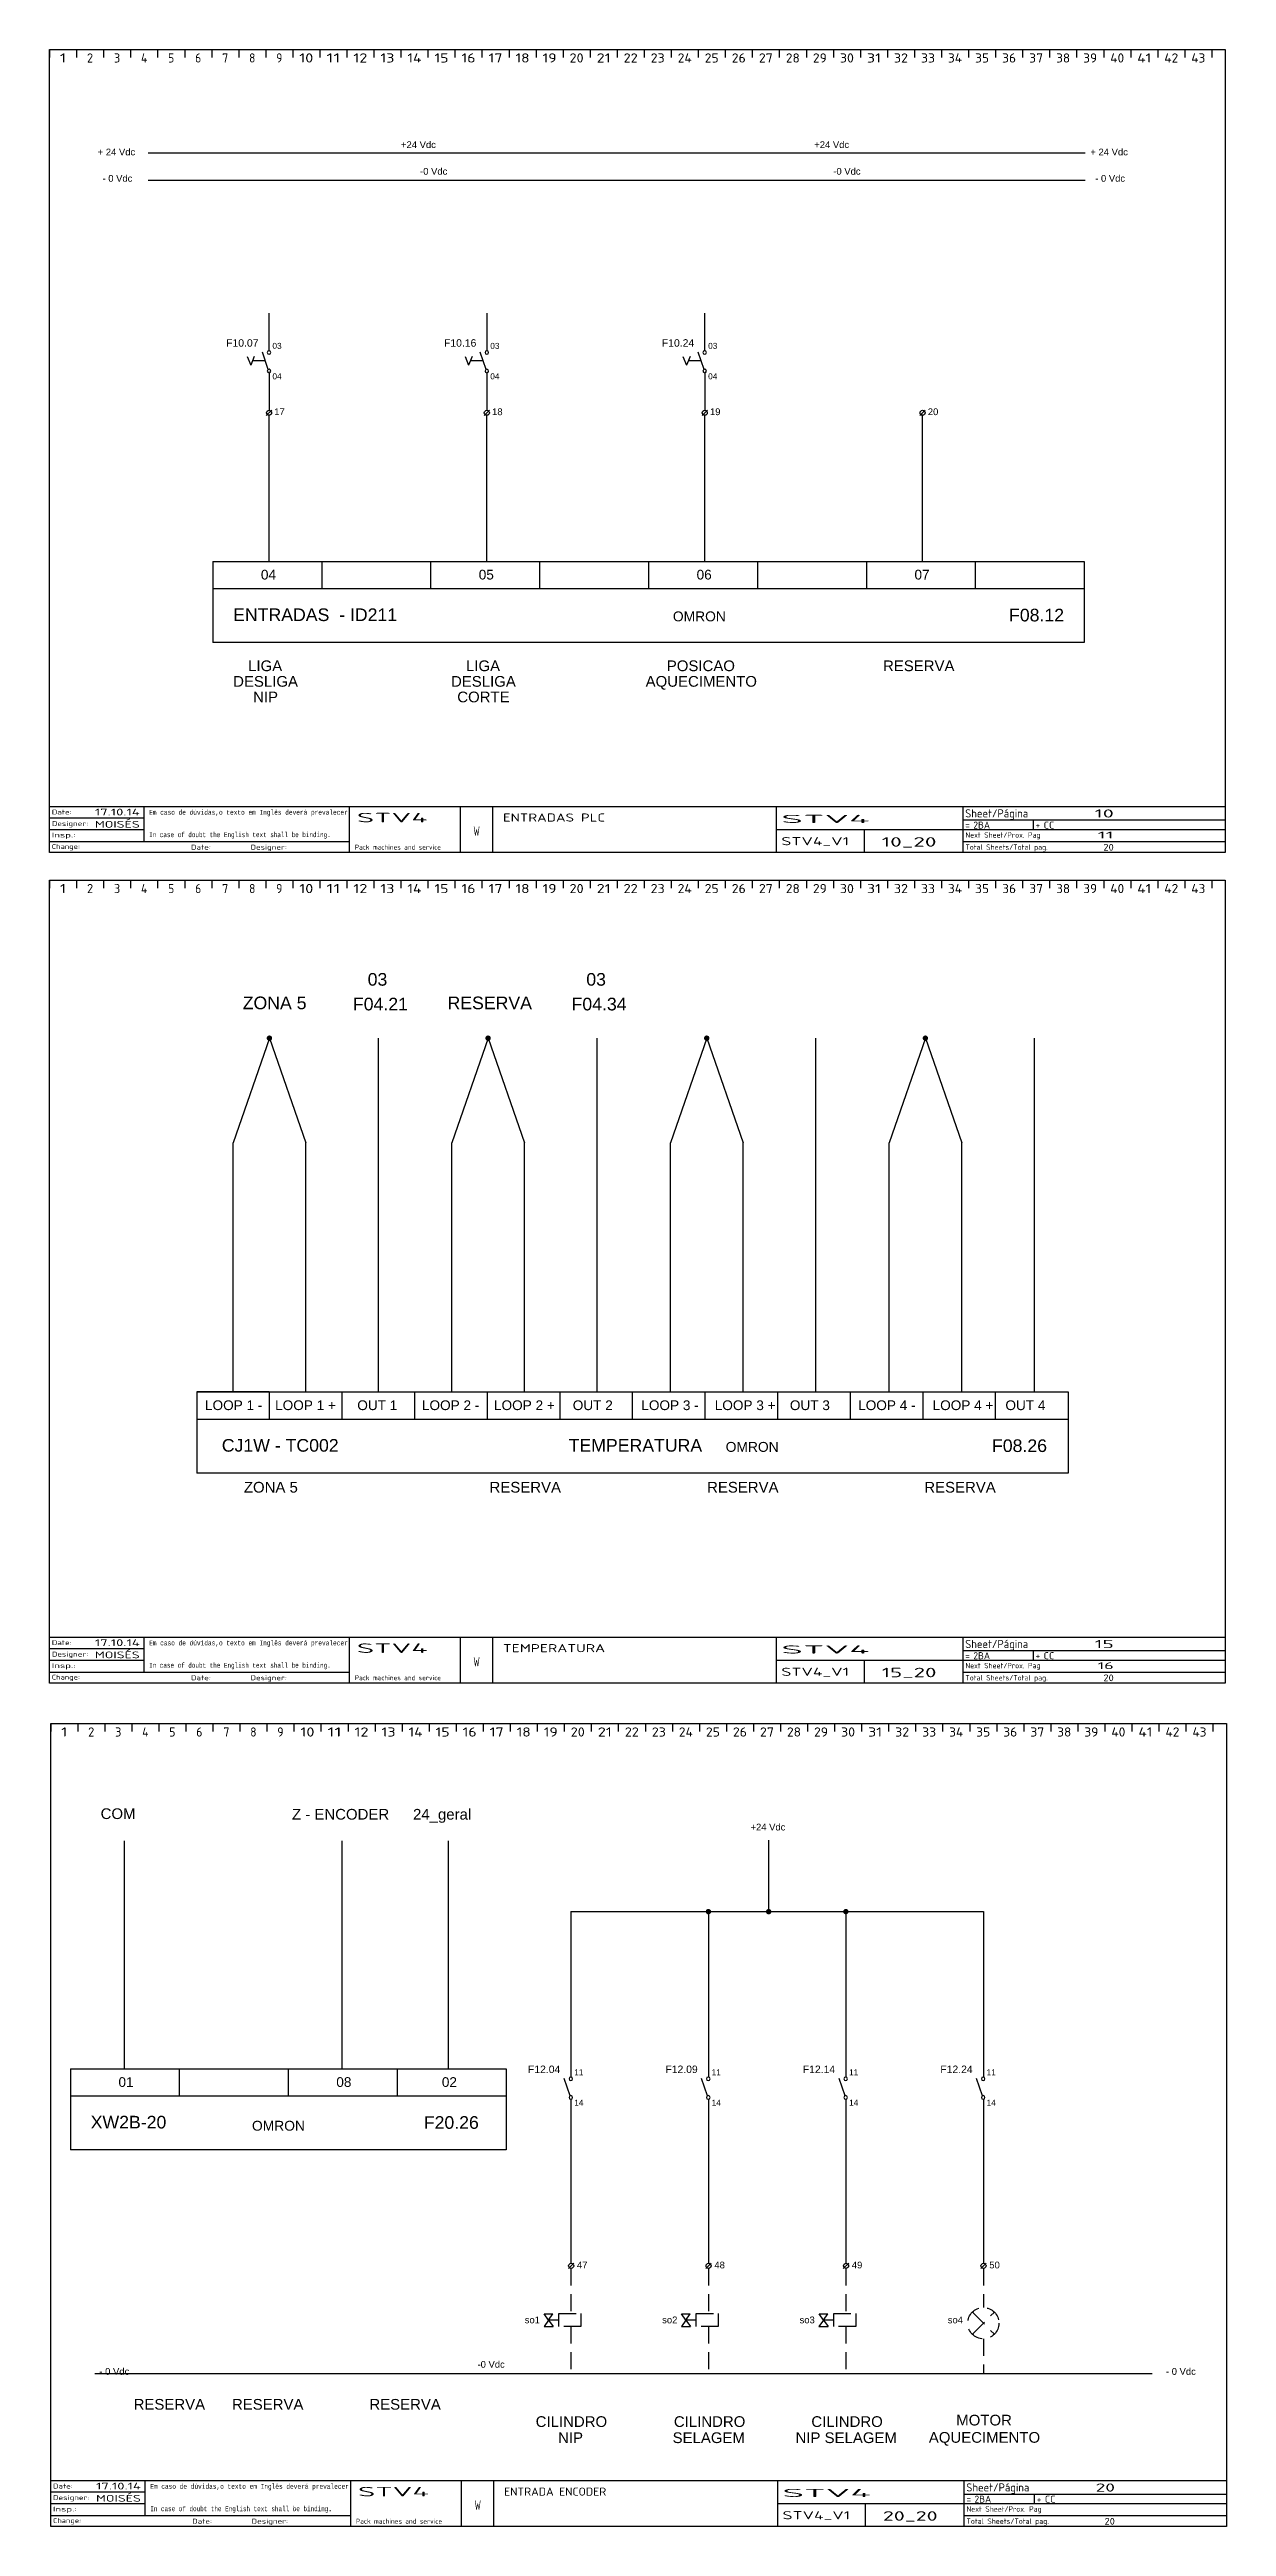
# Model space of a CAD drawing. Header units: millimetres. Extents: x 750 to 2990, y -243 to 998.
# Drawn here: x 2544 to 2979, y -242 to 674 of the extents above; entities that cross this region are included whole.
import ezdxf
from ezdxf.enums import TextEntityAlignment as Align

# ---------------------------------------------------------------- set-up
doc = ezdxf.new("R2010")
doc.units = ezdxf.units.MM
doc.linetypes.add('DASHED2', pattern=[9.525, 6.35, -3.175])
doc.linetypes.add('SOLID', pattern=[0])
for name, color, linetype in [('1', 3, 'Continuous'), ('3', 1, 'Continuous'), ('4', 6, 'DASHED2'), ('5', 5, 'Continuous'), ('6', 7, 'Continuous')]:
    doc.layers.add(name, color=color, linetype=linetype)
doc.styles.add('MOJÚLU', font='arial.ttf')
doc.styles.add('MONOTXT', font='monotxt')
doc.styles.get("Standard").update_dxf_attribs({"font": 'ISOCP.SHX'})

msp = doc.modelspace()

# ---------------------------------------------------------------- texts
at = {"layer": '1', "color": 0, "char_height": 2.5, "attachment_point": 1, "style": 'MOJÚLU'}
for s, insert, width in [('+24 Vdc', (2673.85, 640.32), 33.8847), ('+24 Vdc', (2826.73, 640.32), 33.8847), ('- 0 Vdc ', (2563.41, 627.86), 11.1415), ('-0 Vdc', (2680.9, 630.47), 33.8847), ('-0 Vdc', (2833.78, 630.47), 33.8847), ('- 0 Vdc ', (2930.68, 627.86), 11.1415), ('17', (2626.95, 541.52), 10.3826), ('18', (2707.55, 541.52), 10.3826), ('19', (2788.15, 541.52), 10.3826), ('20', (2868.75, 541.52), 10.3826), ('+24 Vdc', (2803.15, 17.97), 33.8847), ('47', (2738.94, -144.03), 6.8105), ('48', (2789.79, -144.03), 6.8105), ('49', (2840.63, -144.03), 6.8105), ('50', (2891.5, -144.03), 6.8105), ('-0 Vdc', (2702.15, -180.78), 33.8847), ('- 0 Vdc ', (2562.25, -183.39), 11.1415), ('- 0 Vdc ', (2956.85, -183.39), 11.1415)]:
    msp.add_mtext(s, dxfattribs=dict(at, insert=insert, width=width))
at = {"layer": '6', "style": 'MOJÚLU'}
for p in [(2568.57, 636.41), (2935.83, 636.41)]:
    msp.add_text('+ 24 Vdc', height=2.5, dxfattribs=at).set_placement(p, align=Align.MIDDLE)
for s, height, p in [('F10.07', 2.75, (2609.16, 564.36)), ('03', 2.2, (2626.27, 563.55)), ('F10.16', 2.75, (2689.76, 564.36)), ('03', 2.2, (2706.87, 563.55)), ('F10.24', 2.75, (2770.36, 564.36)), ('03', 2.2, (2787.47, 563.55)), ('04', 2.2, (2626.27, 552.28)), ('04', 2.2, (2706.87, 552.28)), ('04', 2.2, (2787.47, 552.28)), ('OMRON', 3.658, (2774.44, 462.75)), ('OMRON', 3.658, (2793.97, 155.53)), ('F12.04', 2.75, (2720.82, -74.25)), ('11', 2.2, (2737.93, -75.06)), ('F12.09', 2.75, (2771.66, -74.25)), ('11', 2.2, (2788.77, -75.06)), ('F12.14', 2.75, (2822.5, -74.25)), ('11', 2.2, (2839.61, -75.06)), ('F12.24', 2.75, (2873.38, -74.25)), ('11', 2.2, (2890.49, -75.06)), ('14', 2.2, (2737.93, -86.33)), ('14', 2.2, (2788.77, -86.33)), ('14', 2.2, (2839.61, -86.33)), ('14', 2.2, (2890.49, -86.33)), ('OMRON', 3.658, (2618.72, -95.59))]:
    msp.add_text(s, height=height, dxfattribs=at).set_placement(p)
for s, height, p in [('04', 3.6, (2622.01, 481.82)), ('05', 3.6, (2702.61, 481.82)), ('06', 3.6, (2783.21, 481.82)), ('07', 3.6, (2863.81, 481.82)), ('ENTRADAS  - ID211', 4.68, (2611.74, 467.53)), ('F08.12', 4.68, (2898.8, 467.4)), ('   03', 4.68, (2656.06, 332.65)), ('   03', 4.68, (2736.95, 332.65)), ('ZONA 5', 4.68, (2615.28, 323.94)), ('F04.21', 4.68, (2656.06, 323.51)), ('RESERVA', 4.68, (2691.05, 323.94)), ('F04.34', 4.68, (2736.95, 323.51)), ('LOOP 1 - ', 3.6, (2601.33, 174.57)), ('LOOP 1 - ', 3.6, (2601.33, 174.57)), ('LOOP 1 + ', 3.6, (2627.27, 174.57)), ('LOOP 1 + ', 3.6, (2627.27, 174.57)), ('OUT 1', 3.6, (2657.67, 174.57)), ('OUT 1', 3.6, (2657.67, 174.57)), ('LOOP 2 - ', 3.6, (2681.59, 174.57)), ('LOOP 2 + ', 3.6, (2708.25, 174.57)), ('OUT 2 ', 3.6, (2737.39, 174.57)), ('OUT 2 ', 3.6, (2737.39, 174.57)), ('LOOP 3 - ', 3.6, (2762.76, 174.57)), ('LOOP 3 + ', 3.6, (2789.92, 174.57)), ('OUT 3 ', 3.6, (2817.71, 174.57)), ('OUT 3 ', 3.6, (2817.71, 174.57)), ('LOOP 4 - ', 3.6, (2842.98, 174.57)), ('LOOP 4 + ', 3.6, (2870.52, 174.57)), ('OUT 4 ', 3.6, (2897.46, 174.57)), ('OUT 4 ', 3.6, (2897.46, 174.57)), ('CJ1W - TC002', 4.68, (2607.55, 160.27)), ('CJ1W - TC002', 4.68, (2607.55, 160.27)), ('TEMPERATURA', 4.68, (2735.87, 160.27)), ('TEMPERATURA', 4.68, (2735.87, 160.27)), ('F08.26', 4.68, (2892.49, 160.15)), ('F08.2', 4.68, (2892.49, 160.15)), ('01', 3.6, (2569.31, -75.8)), ('08', 3.6, (2649.91, -75.8)), ('02', 3.6, (2688.95, -75.8)), ('XW2B-20', 4.68, (2559.05, -90.09)), ('F20.26', 4.68, (2682.28, -90.22)), ('so1', 2.5, (2719.62, -164.33)), ('so2', 2.5, (2770.47, -164.33)), ('so3', 2.5, (2821.31, -164.33)), ('so4', 2.5, (2876.13, -164.33))]:
    msp.add_text(s, height=height, dxfattribs=at).set_placement(p, align=Align.TOP_LEFT)
for s, p in [('DESLIGA', (2623.74, 438.56)), ('LIGA', (2623.59, 444.32)), ('DESLIGA', (2704.34, 438.56)), ('LIGA', (2704.19, 444.32)), ('AQUECIMENTO', (2784.94, 438.56)), ('POSICAO', (2784.79, 444.32)), ('RESERVA', (2865.39, 444.32)), ('NIP', (2623.74, 432.79)), ('CORTE', (2704.34, 432.79)), ('ZONA 5', (2625.7, 140.46)), ('RESERVA', (2719.82, 140.46)), ('RESERVA', (2800.31, 140.46)), ('RESERVA', (2880.66, 140.46)), ('COM', (2569.17, 19.7)), ('Z - ENCODER', (2651.49, 19.48)), ('24_geral', (2689.06, 19.48)), ('RESERVA', (2588.15, -198.79)), ('RESERVA', (2624.53, -198.79)), ('RESERVA', (2675.37, -198.79)), ('CILINDRO', (2736.89, -205.18)), ('CILINDRO', (2788.02, -205.18)), ('CILINDRO', (2838.87, -205.18)), ('MOTOR', (2889.56, -204.64)), ('NIP', (2736.58, -211.14)), ('SELAGEM', (2787.71, -211.14)), ('NIP SELAGEM', (2838.56, -211.14)), ('AQUECIMENTO', (2889.71, -211.03))]:
    msp.add_text(s, height=3.96, dxfattribs=at).set_placement(p, align=Align.CENTER)

# ---------------------------------------------------------------- blocks, each defined once
blk = doc.blocks.new('a4 legenda')
at = {"color": 1, "linetype": 'SOLID'}
for p, q in [((-435, 0), (-435, 297)), ((-435, 297), (-435, 294.03)), ((-435, 297), (0, 297)), ((-425, 297), (-425, 294.03)), ((-415, 297), (-415, 294.03)), ((-405, 297), (-405, 294.03)), ((-395, 297), (-395, 294.03)), ((-385, 297), (-385, 294.03)), ((-375, 297), (-375, 294.03)), ((-365, 297), (-365, 294.03)), ((-355, 297), (-355, 294.03)), ((-345, 297), (-345, 294.03)), ((-335, 297), (-335, 294.03)), ((-325, 297), (-325, 294.03)), ((-315, 297), (-315, 294.03)), ((-305, 297), (-305, 294.03)), ((-295, 297), (-295, 294.03)), ((-285, 297), (-285, 294.03)), ((-275, 297), (-275, 294.03)), ((-265, 297), (-265, 294.03)), ((-255, 297), (-255, 294.03)), ((-245, 297), (-245, 294.03)), ((-235, 297), (-235, 294.03)), ((-225, 297), (-225, 294.03)), ((-215, 297), (-215, 294.03)), ((-205, 297), (-205, 294.03)), ((-195, 297), (-195, 294.03)), ((-185, 297), (-185, 294.03)), ((-175, 297), (-175, 294.03)), ((-165, 297), (-165, 294.03)), ((-155, 297), (-155, 294.03)), ((-145, 297), (-145, 294.03)), ((-135, 297), (-135, 294.03)), ((-125, 297), (-125, 294.03)), ((-115, 297), (-115, 294.03)), ((-105, 297), (-105, 294.03)), ((-95, 297), (-95, 294.03)), ((-85, 297), (-85, 294.03)), ((-75, 297), (-75, 294.03)), ((-65, 297), (-65, 294.03)), ((-55, 297), (-55, 294.03)), ((-45, 297), (-45, 294.03)), ((-35, 297), (-35, 294.03)), ((-25, 297), (-25, 294.03)), ((-15, 297), (-15, 294.03)), ((-5, 297), (-5, 294.03)), ((0, 297), (0, 0)), ((-435, 17), (0, 17)), ((-435, 12.75), (-400, 12.75)), ((-400, 4), (-400, 17)), ((-324, 0), (-324, 17)), ((-283, 0), (-283, 17)), ((-271, 0), (-271, 17)), ((-166, 0), (-166, 17)), ((-97, 0), (-97, 17)), ((-97, 12), (0, 12)), ((-71, 8.5), (-71, 12)), ((-435, 8.5), (-400, 8.5)), ((-435, 4), (-324, 4)), ((0, 0), (-435, 0)), ((-165.8, 8.5), (0, 8.5)), ((-133.5, 0), (-133.5, 8.5)), ((-97, 4), (0, 4))]:
    blk.add_line(p, q, dxfattribs=at)
for s, width, p, p2 in [('1', 1.933331, (-431.1484, 292.19), (-428.8516, 292.19)), ('2', 1.109181, (-421.1484, 292.19), (-418.8516, 292.19)), ('3', 1.144135, (-411.1484, 292.19), (-408.8516, 292.19)), ('4', 1.041024, (-401.1484, 292.19), (-398.8516, 292.19)), ('5', 1.144135, (-391.1484, 292.19), (-388.8516, 292.19)), ('6', 1.128517, (-381.1484, 292.19), (-378.8516, 292.19)), ('7', 1.230301, (-371.1484, 292.19), (-368.8516, 292.19)), ('8', 1.230301, (-361.1484, 292.19), (-358.8516, 292.19)), ('9', 1.088599, (-351.1484, 292.19), (-348.8516, 292.19)), ('10', 1.454463, (-342.5938, 292.19), (-337.4062, 292.19)), ('11', 1.798176, (-332.594, 292.19), (-327.406, 292.19)), ('12', 1.376908, (-322.594, 292.19), (-317.406, 292.19)), ('13', 1.400421, (-312.594, 292.19), (-307.406, 292.19)), ('14', 1.329086, (-302.594, 292.19), (-297.406, 292.19)), ('15', 1.400421, (-292.594, 292.19), (-287.406, 292.19)), ('16', 1.389997, (-282.594, 292.19), (-277.406, 292.19)), ('17', 1.455666, (-272.594, 292.19), (-267.406, 292.19)), ('18', 1.455666, (-262.594, 292.19), (-257.406, 292.19)), ('19', 1.362748, (-252.594, 292.19), (-247.406, 292.19)), ('20', 1.22199, (-242.594, 292.19), (-237.406, 292.19)), ('21', 1.455666, (-232.594, 292.19), (-227.406, 292.19)), ('22', 1.166703, (-222.594, 292.19), (-217.406, 292.19)), ('23', 1.18354, (-212.594, 292.19), (-207.406, 292.19)), ('24', 1.132185, (-202.594, 292.19), (-197.406, 292.19)), ('25', 1.18354, (-192.594, 292.19), (-187.406, 292.19)), ('26', 1.176086, (-182.594, 292.19), (-177.406, 292.19)), ('27', 1.222759, (-172.594, 292.19), (-167.406, 292.19)), ('28', 1.222759, (-162.594, 292.19), (-157.406, 292.19)), ('29', 1.15652, (-152.594, 292.19), (-147.406, 292.19)), ('30', 1.22199, (-142.594, 292.19), (-137.406, 292.19)), ('31', 1.455666, (-132.594, 292.19), (-127.406, 292.19)), ('32', 1.166703, (-122.594, 292.19), (-117.406, 292.19)), ('33', 1.18354, (-112.594, 292.19), (-107.406, 292.19)), ('34', 1.132185, (-102.594, 292.19), (-97.406, 292.19)), ('35', 1.18354, (-92.594, 292.19), (-87.406, 292.19)), ('36', 1.176086, (-82.594, 292.19), (-77.406, 292.19)), ('37', 1.222759, (-72.594, 292.19), (-67.406, 292.19)), ('38', 1.222759, (-62.594, 292.19), (-57.406, 292.19)), ('39', 1.15652, (-52.594, 292.19), (-47.406, 292.19)), ('40', 1.131525, (-42.594, 292.19), (-37.406, 292.19)), ('41', 1.329086, (-32.594, 292.19), (-27.406, 292.19)), ('42', 1.083961, (-22.594, 292.19), (-17.406, 292.19)), ('43', 1.098481, (-12.594, 292.19), (-7.406, 292.19))]:
    blk.add_text(s, height=3.39429, dxfattribs=dict(at, width=width)).set_placement(p, p2, align=Align.FIT)
for tag, height, width, p, p2 in [('(142) ', 1.8, 1.384181, (-434.15225, 14.04), (-426.80225, 14.04)), ('(141) ', 1.8, 1.399341, (-434.15225, 9.78), (-420.6703, 9.78)), ('(135) Drawn Date', 2.5, 1.427604, (-418.2115, 13.6667), (-401.6156, 13.6667)), ('(134) Drawn by', 2.5, 1.52606, (-418.2115, 9.16667), (-401.6156, 9.16667)), ('(132) Project Descr. 4', 3.5, 0.71218, (-278.184, 6.13333), (-275.816, 6.13333)), ('(126) Page Descr. 2', 2.5, 1.274498, (-267.211, 7.16667), (-235.711, 7.16667)), ('(133) Page Descr. 1', 3, 1.16129, (-267.254, 11.4), (-229.454, 11.4)), ('(117) Project ', 3, 1.11732, (-164.254, 10.9), (-131.564, 10.9)), ('(121) ', 2.6, 1.23007, (-96.22, 8.81333), (-94.461, 8.81333)), ('(127) ', 3, 0.973466, (-96.247, 12.9416), (-72.924, 12.9416)), ('(120) Installation Name', 2.6, 1.057778, (-93.22, 8.81333), (-87.032, 8.81333)), ('(123) ', 2.6, 1.23007, (-70.22, 8.81333), (-68.461, 8.81333)), ('(122) Location Name', 2.6, 1.222769, (-67.22, 8.81333), (-63.246, 8.81333)), ('(130) Current Project Page', 3, 1.220513, (-48.386, 12.9), (-41.246, 12.9)), ('(140) ', 1.8, 1.730061, (-434.15225, 5.54), (-425.26925, 5.54)), ('(139) ', 1.8, 1.330262, (-434.15225, 1.28), (-423.7363, 1.28)), ('(136) ', 1.8, 1.384162, (-382.6522, 1.04), (-375.3023, 1.04)), ('(137) ', 1.8, 1.399336, (-360.6522, 1.04), (-347.1703, 1.04)), ('(138) ', 1.8, 1.477527, (-322.052, 1.04), (-290.174, 1.04)), ('(116) Project Description', 3, 1.134799, (-164.254, 2.65), (-139.229, 2.65)), ('(118) Drawing Number', 3.5, 1.218286, (-127.127, 2.13333), (-106.873, 2.13333)), ('(128) ', 2, 1.069362, (-96.165, 5.46104), (-68.391, 5.46104)), ('(119) ', 2, 1.061557, (-96.165, 0.96104), (-65.693, 0.96104)), ('(131) Current Project Page', 2.5, 1.220513, (-47.239, 5.16667), (-41.289, 5.16667)), ('(129) Number of pages in installation', 2.5, 1.16636, (-45.109, 0.66667), (-41.289, 0.66667))]:
    blk.add_attdef(tag, text='', height=height, dxfattribs=dict(at, width=width)).set_placement(p, p2, align=Align.FIT)
at = {"color": 1, "linetype": 'SOLID', "style": 'MONOTXT'}
for tag, width, p, p2 in [('(114) ', 0.760706, (-398.1522, 13.92), (-324.668, 13.92)), ('(115) ', 0.74678, (-398.1522, 5.65), (-330.942, 5.65))]:
    blk.add_attdef(tag, text='', height=1.8, dxfattribs=dict(at, width=width)).set_placement(p, p2, align=Align.FIT)
at = {"color": 2, "linetype": 'SOLID'}
for tag, width, p, p2 in [('(124) ', 1.179528, (-321.296, 11.1333), (-295.081, 11.1333)), ('(125) ', 1.189122, (-321.296, 5.18333), (-304.024, 5.18333))]:
    blk.add_attdef(tag, text='', height=3.5, dxfattribs=dict(at, width=width)).set_placement(p, p2, align=Align.FIT)
blk = doc.blocks.new('*U20')
at = {"layer": '1', "color": 0}
blk.add_line((0, 5), (0, -5), dxfattribs=at)
blk = doc.blocks.new('*U21')
at = {"color": 0, "linetype": 'ByBlock', "lineweight": -2, "transparency": 16777216}
for p in [(0, 0), (26.86, 0), (53.72, 0), (80.58, 0), (107.44, 0), (134.3, 0), (161.16, 0), (188.02, 0), (214.88, 0), (241.74, 0), (268.6, 0)]:
    blk.add_blockref('*U20', p, dxfattribs=at)
blk = doc.blocks.new('*U22')
at = {"layer": '1', "color": 0}
blk.add_line((0, 5), (0, -5), dxfattribs=at)
blk = doc.blocks.new('*U23')
at = {"color": 0, "linetype": 'ByBlock', "lineweight": -2, "transparency": 16777216}
for p in [(0, 0), (26.86, 0), (53.72, 0), (80.58, 0), (107.44, 0), (134.3, 0), (161.16, 0), (188.02, 0), (214.88, 0), (241.74, 0), (268.6, 0)]:
    blk.add_blockref('*U22', p, dxfattribs=at)
blk = doc.blocks.new('*U44')
for p, q in [((-0.04, 65.16), (-13.46, 26.44)), ((-0.04, 65.16), (13.46, 26.44)), ((-13.46, -65.69), (-13.46, 26.44)), ((13.46, -65.69), (13.46, 26.44))]:
    blk.add_line(p, q)
at = {"layer": '6', "const_width": 1}
blk.add_lwpolyline([(-0.55, 65.19, 1), (0.45, 65.19, 1)], format="xyb", close=True, dxfattribs=at)
blk = doc.blocks.new('*U45')
at = {"color": 0, "linetype": 'ByBlock', "lineweight": -2, "transparency": 16777216}
for p in [(0, 0), (80.89, 0), (161.78, 0), (242.67, 0)]:
    blk.add_blockref('*U44', p, dxfattribs=at)
blk = doc.blocks.new('*U46')
blk.add_line((0, -65.44), (0, 65.44))
blk = doc.blocks.new('*U47')
at = {"color": 0, "linetype": 'ByBlock', "lineweight": -2, "transparency": 16777216}
for p in [(0, 0), (80.89, 0), (161.78, 0), (242.67, 0)]:
    blk.add_blockref('*U46', p, dxfattribs=at)

# ---------------------------------------------------------------- linework, layer by layer
for p, q in [((2623.67, 559.11), (2618.91, 559.11)), ((2704.27, 559.11), (2699.51, 559.11)), ((2784.87, 559.11), (2780.11, 559.11)), ((2625.12, 177.67), (2598.26, 177.67)), ((2598.26, 177.67), (2611.69, 177.67)), ((2625.12, 177.67), (2598.26, 177.67)), ((2598.26, 177.67), (2611.69, 177.67)), ((2598.26, 177.67), (2611.76, 177.67)), ((2571.52, -72.7), (2571.52, 11.64)), ((2652.12, -72.7), (2652.12, 11.64)), ((2691.41, -72.7), (2691.41, 11.64)), ((2809.88, -14.56), (2809.88, 11.89)), ((2736.73, -14.56), (2889.29, -14.56)), ((2551.52, -72.7), (2571.52, -72.7)), ((2632.12, -72.7), (2652.12, -72.7)), ((2712.72, -72.7), (2712.72, -72.7)), ((2712.7, -82.7), (2712.7, -102.7)), ((2632.76, -102.7), (2571.68, -102.7)), ((2712.72, -102.7), (2632.76, -102.7))]:
    msp.add_line(p, q)
at = {"layer": '1', "color": 0}
for p, q in [((2926.91, 635.9), (2580.27, 635.9)), ((2625.07, 562.86), (2625.07, 576.69)), ((2705.67, 562.86), (2705.67, 576.69)), ((2786.27, 562.86), (2786.27, 576.69)), ((2625.01, 554.67), (2625.01, 540.83)), ((2705.61, 554.67), (2705.61, 540.83)), ((2786.2, 554.67), (2786.2, 540.83)), ((2604.22, 484.92), (2604.22, 454.92)), ((2604.22, 484.92), (2926.62, 484.92)), ((2644.52, 484.92), (2644.52, 474.92)), ((2684.82, 484.92), (2684.82, 474.92)), ((2725.12, 484.92), (2725.12, 474.92)), ((2765.42, 484.92), (2765.42, 474.92)), ((2805.72, 484.92), (2805.72, 474.92)), ((2846.02, 484.92), (2846.02, 474.92)), ((2886.32, 484.92), (2886.32, 474.92)), ((2926.62, 484.92), (2926.62, 454.92)), ((2604.22, 474.92), (2926.62, 474.92)), ((2926.62, 454.92), (2604.22, 454.92)), ((2598.26, 177.67), (2920.66, 177.67)), ((2598.26, 177.67), (2598.26, 147.67)), ((2598.26, 177.67), (2920.66, 177.67)), ((2598.26, 177.67), (2598.26, 147.67)), ((2920.66, 177.67), (2920.66, 147.67)), ((2920.66, 177.67), (2920.66, 147.67)), ((2598.26, 167.67), (2920.66, 167.67)), ((2598.26, 167.67), (2920.66, 167.67)), ((2920.66, 147.67), (2598.26, 147.67)), ((2920.66, 147.67), (2598.26, 147.67)), ((2551.52, -72.7), (2551.52, -102.7)), ((2551.52, -72.7), (2712.72, -72.7)), ((2591.82, -72.7), (2591.82, -82.7)), ((2632.12, -72.7), (2632.12, -82.7)), ((2672.42, -72.7), (2672.42, -82.7)), ((2712.72, -72.7), (2712.72, -82.7)), ((2551.52, -82.7), (2712.7, -82.7)), ((2712.72, -102.7), (2551.52, -102.7))]:
    msp.add_line(p, q, dxfattribs=at)
at = {"layer": '1'}
for p, q in [((2616.94, 560.66), (2618.25, 557.55)), ((2619.57, 560.66), (2618.25, 557.55)), ((2624.76, 555.94), (2622.57, 562.27)), ((2697.54, 560.66), (2698.85, 557.55)), ((2700.17, 560.66), (2698.85, 557.55)), ((2705.36, 555.94), (2703.17, 562.27)), ((2778.13, 560.66), (2779.45, 557.55)), ((2780.77, 560.66), (2779.45, 557.55)), ((2785.96, 555.94), (2783.77, 562.27)), ((2736.42, -82.67), (2734.23, -76.33)), ((2787.27, -82.67), (2785.07, -76.33)), ((2838.11, -82.67), (2835.92, -76.33)), ((2888.98, -82.67), (2886.79, -76.33))]:
    msp.add_line(p, q, dxfattribs=at)
at = {"layer": '3'}
for p, q in [((2626, 540.89), (2624.01, 538.9)), ((2706.6, 540.89), (2704.61, 538.9)), ((2787.2, 540.89), (2785.21, 538.9)), ((2867.8, 540.89), (2865.81, 538.9)), ((2737.79, -144.58), (2735.81, -146.57)), ((2788.63, -144.58), (2786.65, -146.57)), ((2839.48, -144.58), (2837.49, -146.57)), ((2890.35, -144.58), (2888.36, -146.57))]:
    msp.add_line(p, q, dxfattribs=at)
for centre in [(2625.01, 539.89), (2705.61, 539.89), (2786.2, 539.89), (2866.8, 539.89), (2736.8, -145.57), (2787.64, -145.57), (2838.48, -145.57), (2889.36, -145.57)]:
    msp.add_circle(centre, 0.937, dxfattribs=at)
at = {"layer": '4'}
for p, q in [((2736.73, -146.51), (2736.73, -163.27)), ((2787.58, -146.51), (2787.58, -163.27)), ((2838.42, -146.51), (2838.42, -163.27)), ((2889.29, -146.51), (2889.29, -161.04)), ((2736.73, -167.97), (2736.73, -185.35)), ((2787.58, -167.97), (2787.58, -185.35)), ((2838.42, -167.97), (2838.42, -185.35)), ((2889.29, -172.56), (2889.29, -185.35))]:
    msp.add_line(p, q, dxfattribs=at)
at = {"layer": '5', "color": 3, "linetype": 'DASHED2'}
for p, q in [((2728.43, -165.62), (2726.81, -163.31)), ((2726.81, -163.31), (2730.04, -163.31)), ((2728.43, -165.62), (2730.04, -163.31)), ((2779.27, -165.62), (2777.66, -163.31)), ((2777.66, -163.31), (2780.88, -163.31)), ((2779.27, -165.62), (2780.88, -163.31)), ((2830.11, -165.62), (2828.5, -163.31)), ((2828.5, -163.31), (2831.73, -163.31)), ((2830.11, -165.62), (2831.73, -163.31)), ((2885.22, -170.87), (2893.36, -162.73)), ((2885.22, -162.73), (2893.36, -170.87)), ((2728.43, -165.62), (2726.79, -167.97)), ((2726.79, -167.97), (2730.15, -167.97)), ((2728.43, -165.62), (2730.15, -167.97)), ((2732.26, -165.62), (2728.43, -165.62)), ((2779.27, -165.62), (2777.63, -167.97)), ((2777.63, -167.97), (2780.99, -167.97)), ((2779.27, -165.62), (2780.99, -167.97)), ((2783.1, -165.62), (2779.27, -165.62)), ((2830.11, -165.62), (2828.47, -167.97)), ((2828.47, -167.97), (2831.83, -167.97)), ((2830.11, -165.62), (2831.83, -167.97)), ((2833.94, -165.62), (2830.11, -165.62))]:
    msp.add_line(p, q, dxfattribs=at)
for points in [[(2732.26, -163.27), (2740.38, -163.27), (2740.38, -167.97), (2732.26, -167.97)], [(2783.1, -163.27), (2791.22, -163.27), (2791.22, -167.97), (2783.1, -167.97)], [(2833.94, -163.27), (2842.06, -163.27), (2842.06, -167.97), (2833.94, -167.97)]]:
    msp.add_lwpolyline(points, close=True, dxfattribs=at)
msp.add_circle((2889.29, -166.8), 5.76, dxfattribs=at)
at = {"layer": '6'}
for p, q in [((2580.27, 625.9), (2926.91, 625.9)), ((2560.62, -185.35), (2951.78, -185.35))]:
    msp.add_line(p, q, dxfattribs=at)
at = {"layer": '6', "color": 0}
for p, q in [((2625.01, 484.92), (2625.01, 538.96)), ((2705.61, 484.92), (2705.61, 538.96)), ((2786.2, 484.92), (2786.2, 538.96)), ((2866.8, 484.92), (2866.8, 538.96)), ((2736.73, -14.56), (2736.73, -75.75)), ((2787.58, -14.56), (2787.58, -75.75)), ((2838.42, -14.56), (2838.42, -75.75)), ((2889.29, -14.56), (2889.29, -75.75)), ((2736.73, -83.93), (2736.73, -144.64)), ((2787.58, -83.93), (2787.58, -144.64)), ((2838.42, -83.93), (2838.42, -144.64)), ((2889.29, -83.93), (2889.29, -144.64))]:
    msp.add_line(p, q, dxfattribs=at)
at = {"layer": '6'}
for points, const_width in [([(2787.08, -14.56, 1), (2788.08, -14.56, 1)], 1), ([(2787.58, -14.56, 1), (2788.08, -14.56, 1)], 0.5), ([(2809.38, -14.56, 1), (2810.38, -14.56, 1)], 1), ([(2809.88, -14.56, 1), (2810.38, -14.56, 1)], 0.5), ([(2837.92, -14.56, 1), (2838.92, -14.56, 1)], 1), ([(2838.42, -14.56, 1), (2838.92, -14.56, 1)], 0.5)]:
    msp.add_lwpolyline(points, format="xyb", close=True, dxfattribs=dict(at, const_width=const_width))
for centre, start, end in [((2625.01, 562.2), 90.00013, 180), ((2625.01, 562.2), 180, 269.9999), ((2625.01, 562.2), 0, 89.9999), ((2625.01, 562.2), 270.0001, 0), ((2705.61, 562.2), 90.00013, 180), ((2705.61, 562.2), 180, 269.9999), ((2705.61, 562.2), 0, 89.9999), ((2705.61, 562.2), 270.0001, 0), ((2786.2, 562.2), 90.00013, 180), ((2786.2, 562.2), 180, 269.9999), ((2786.2, 562.2), 0, 89.9999), ((2786.2, 562.2), 270.0001, 0), ((2625.01, 555.33), 90.00013, 180), ((2625.01, 555.33), 180, 269.9999), ((2625.01, 555.33), 0, 89.9999), ((2625.01, 555.33), 270.0001, 0), ((2705.61, 555.33), 90.00013, 180), ((2705.61, 555.33), 180, 269.9999), ((2705.61, 555.33), 0, 89.9999), ((2705.61, 555.33), 270.0001, 0), ((2786.2, 555.33), 90.00013, 180), ((2786.2, 555.33), 180, 269.9999), ((2786.2, 555.33), 0, 89.9999), ((2786.2, 555.33), 270.0001, 0), ((2736.67, -76.41), 90.00013, 180), ((2736.67, -76.41), 180, 269.9999), ((2736.67, -76.41), 0, 89.9999), ((2736.67, -76.41), 270.0001, 0), ((2787.51, -76.41), 90.00013, 180), ((2787.51, -76.41), 180, 269.9999), ((2787.51, -76.41), 0, 89.9999), ((2787.51, -76.41), 270.0001, 0), ((2838.35, -76.41), 90.00013, 180), ((2838.35, -76.41), 180, 269.9999), ((2838.35, -76.41), 0, 89.9999), ((2838.35, -76.41), 270.0001, 0), ((2889.22, -76.41), 90.00013, 180), ((2889.22, -76.41), 180, 269.9999), ((2889.22, -76.41), 0, 89.9999), ((2889.22, -76.41), 270.0001, 0), ((2736.67, -83.28), 90.00013, 180), ((2736.67, -83.28), 180, 269.9999), ((2736.67, -83.28), 0, 89.9999), ((2736.67, -83.28), 270.0001, 0), ((2787.51, -83.28), 90.00013, 180), ((2787.51, -83.28), 180, 269.9999), ((2787.51, -83.28), 0, 89.9999), ((2787.51, -83.28), 270.0001, 0), ((2838.35, -83.28), 90.00013, 180), ((2838.35, -83.28), 180, 269.9999), ((2838.35, -83.28), 0, 89.9999), ((2838.35, -83.28), 270.0001, 0), ((2889.22, -83.28), 90.00013, 180), ((2889.22, -83.28), 180, 269.9999), ((2889.22, -83.28), 0, 89.9999), ((2889.22, -83.28), 270.0001, 0)]:
    msp.add_arc(centre, 0.66, start, end, dxfattribs=at)

# ---------------------------------------------------------------- block references
ref = msp.add_blockref('a4 legenda', (2978.81, 377.27))
ref.add_attrib('(142) ', 'Date:', dxfattribs={"color": 1, "linetype": 'SOLID', "height": 1.8, "width": 1.384181}).set_placement((2544.66, 391.31), (2552.01, 391.31), align=Align.FIT)
ref.add_attrib('(141) ', 'Designer:', dxfattribs={"color": 1, "linetype": 'SOLID', "height": 1.8, "width": 1.399341}).set_placement((2544.66, 387.05), (2558.14, 387.05), align=Align.FIT)
ref.add_attrib('(140) ', 'Insp.:', dxfattribs={"color": 1, "linetype": 'SOLID', "height": 1.8, "width": 1.730061}).set_placement((2544.66, 382.81), (2553.54, 382.81), align=Align.FIT)
ref.add_attrib('(139) ', 'Change:', dxfattribs={"color": 1, "linetype": 'SOLID', "height": 1.8, "width": 1.330262}).set_placement((2544.66, 378.55), (2555.08, 378.55), align=Align.FIT)
ref.add_attrib('(138) ', 'Pack machines and service', dxfattribs={"color": 1, "linetype": 'SOLID', "height": 1.8, "width": 1.138541}).set_placement((2656.76, 378.31), (2688.64, 378.31), align=Align.FIT)
ref.add_attrib('(137) ', 'Designer:', dxfattribs={"color": 1, "linetype": 'SOLID', "height": 1.8, "width": 1.399336}).set_placement((2618.16, 378.31), (2631.64, 378.31), align=Align.FIT)
ref.add_attrib('(136) ', 'Date:', dxfattribs={"color": 1, "linetype": 'SOLID', "height": 1.8, "width": 1.384162}).set_placement((2596.16, 378.31), (2603.51, 378.31), align=Align.FIT)
ref.add_attrib('(135) Drawn Date', '17.10.14', dxfattribs={"color": 1, "linetype": 'SOLID', "height": 2.5, "width": 1.599605}).set_placement((2560.6, 390.93), (2577.2, 390.93), align=Align.FIT)
ref.add_attrib('(134) Drawn by', 'MOISÉS', dxfattribs={"color": 1, "linetype": 'SOLID', "height": 2.5, "width": 1.584483}).set_placement((2560.6, 386.43), (2577.2, 386.43), align=Align.FIT)
ref.add_attrib('(133) Page Descr. 1', 'ENTRADAS PLC', dxfattribs={"color": 1, "linetype": 'SOLID', "height": 3, "width": 1.407821}).set_placement((2711.56, 388.67), (2749.36, 388.67), align=Align.FIT)
ref.add_attrib('(132) Project Descr. 4', 'W', dxfattribs={"color": 1, "linetype": 'SOLID', "height": 3.5, "width": 0.71218}).set_placement((2700.63, 383.4), (2703, 383.4), align=Align.FIT)
ref.add_attrib('(131) Current Project Page', '11', dxfattribs={"color": 1, "linetype": 'SOLID', "height": 2.5, "width": 2.8}).set_placement((2931.58, 382.43), (2937.53, 382.43), align=Align.FIT)
ref.add_attrib('(130) Current Project Page', '10', dxfattribs={"color": 1, "linetype": 'SOLID', "height": 3, "width": 2.264968}).set_placement((2930.43, 390.17), (2937.57, 390.17), align=Align.FIT)
ref.add_attrib('(129) Number of pages in installation', '20', dxfattribs={"color": 1, "linetype": 'SOLID', "height": 2.5, "width": 1.22163}).set_placement((2933.71, 377.93), (2937.53, 377.93), align=Align.FIT)
ref.add_attrib('(128) ', 'Next Sheet/Prox. Pag', dxfattribs={"color": 1, "linetype": 'SOLID', "height": 2, "width": 1.069362}).set_placement((2882.65, 382.73), (2910.42, 382.73), align=Align.FIT)
ref.add_attrib('(127) ', 'Sheet/Página', dxfattribs={"color": 1, "linetype": 'SOLID', "height": 3, "width": 0.973466}).set_placement((2882.57, 390.21), (2905.89, 390.21), align=Align.FIT)
ref.add_attrib('(124) ', 'STV4', dxfattribs={"color": 2, "linetype": 'SOLID', "height": 3.5, "width": 2.377778}).set_placement((2657.52, 388.4), (2683.73, 388.4), align=Align.FIT)
ref.add_attrib('(123) ', '+', dxfattribs={"color": 1, "linetype": 'SOLID', "height": 2.6, "width": 1.23007}).set_placement((2908.59, 386.08), (2910.35, 386.08), align=Align.FIT)
ref.add_attrib('(122) Location Name', 'CC', dxfattribs={"color": 1, "linetype": 'SOLID', "height": 2.6, "width": 1.222769}).set_placement((2911.59, 386.08), (2915.57, 386.08), align=Align.FIT)
ref.add_attrib('(121) ', '=', dxfattribs={"color": 1, "linetype": 'SOLID', "height": 2.6, "width": 1.23007}).set_placement((2882.59, 386.08), (2884.35, 386.08), align=Align.FIT)
ref.add_attrib('(120) Installation Name', '2BA', dxfattribs={"color": 1, "linetype": 'SOLID', "height": 2.6, "width": 1.057778}).set_placement((2885.59, 386.08), (2891.78, 386.08), align=Align.FIT)
ref.add_attrib('(119) ', 'Total Sheets/Total pag.', dxfattribs={"color": 1, "linetype": 'SOLID', "height": 2, "width": 1.061557}).set_placement((2882.65, 378.23), (2913.12, 378.23), align=Align.FIT)
ref.add_attrib('(118) Drawing Number', '10_20', dxfattribs={"color": 1, "linetype": 'SOLID', "height": 3.5, "width": 1.629739}).set_placement((2851.69, 379.4), (2871.94, 379.4), align=Align.FIT)
ref.add_attrib('(117) Project ', 'STV4', dxfattribs={"color": 1, "linetype": 'SOLID', "height": 3, "width": 3.459259}).set_placement((2814.56, 388.17), (2847.25, 388.17), align=Align.FIT)
ref.add_attrib('(116) Project Description', 'STV4_V1', dxfattribs={"color": 1, "linetype": 'SOLID', "height": 3, "width": 1.476401}).set_placement((2814.56, 379.92), (2839.59, 379.92), align=Align.FIT)
ref.add_attrib('(115) ', 'In case of doubt the English text shall be binding.', dxfattribs={"color": 1, "linetype": 'SOLID', "height": 1.8, "style": 'MONOTXT', "width": 0.74678}).set_placement((2580.66, 382.92), (2647.87, 382.92), align=Align.FIT)
ref.add_attrib('(114) ', 'Em caso de dúvidas,o texto em Inglês deverá prevalecer', dxfattribs={"color": 1, "linetype": 'SOLID', "height": 1.8, "style": 'MONOTXT', "width": 0.760706}).set_placement((2580.66, 391.19), (2654.15, 391.19), align=Align.FIT)
ref = msp.add_blockref('a4 legenda', (2978.81, 70.01))
ref.add_attrib('(142) ', 'Date:', dxfattribs={"color": 1, "linetype": 'SOLID', "height": 1.8, "width": 1.384181}).set_placement((2544.66, 84.05), (2552.01, 84.05), align=Align.FIT)
ref.add_attrib('(141) ', 'Designer:', dxfattribs={"color": 1, "linetype": 'SOLID', "height": 1.8, "width": 1.399341}).set_placement((2544.66, 79.79), (2558.14, 79.79), align=Align.FIT)
ref.add_attrib('(140) ', 'Insp.:', dxfattribs={"color": 1, "linetype": 'SOLID', "height": 1.8, "width": 1.730061}).set_placement((2544.66, 75.55), (2553.54, 75.55), align=Align.FIT)
ref.add_attrib('(139) ', 'Change:', dxfattribs={"color": 1, "linetype": 'SOLID', "height": 1.8, "width": 1.330262}).set_placement((2544.66, 71.29), (2555.08, 71.29), align=Align.FIT)
ref.add_attrib('(138) ', 'Pack machines and service', dxfattribs={"color": 1, "linetype": 'SOLID', "height": 1.8, "width": 1.138541}).set_placement((2656.76, 71.05), (2688.64, 71.05), align=Align.FIT)
ref.add_attrib('(137) ', 'Designer:', dxfattribs={"color": 1, "linetype": 'SOLID', "height": 1.8, "width": 1.399336}).set_placement((2618.16, 71.05), (2631.64, 71.05), align=Align.FIT)
ref.add_attrib('(136) ', 'Date:', dxfattribs={"color": 1, "linetype": 'SOLID', "height": 1.8, "width": 1.384162}).set_placement((2596.16, 71.05), (2603.51, 71.05), align=Align.FIT)
ref.add_attrib('(135) Drawn Date', '17.10.14', dxfattribs={"color": 1, "linetype": 'SOLID', "height": 2.5, "width": 1.599605}).set_placement((2560.6, 83.68), (2577.2, 83.68), align=Align.FIT)
ref.add_attrib('(134) Drawn by', 'MOISÉS', dxfattribs={"color": 1, "linetype": 'SOLID', "height": 2.5, "width": 1.584483}).set_placement((2560.6, 79.18), (2577.2, 79.18), align=Align.FIT)
ref.add_attrib('(133) Page Descr. 1', 'TEMPERATURA', dxfattribs={"color": 1, "linetype": 'SOLID', "height": 3, "width": 1.44}).set_placement((2711.56, 81.41), (2749.36, 81.41), align=Align.FIT)
ref.add_attrib('(132) Project Descr. 4', 'W', dxfattribs={"color": 1, "linetype": 'SOLID', "height": 3.5, "width": 0.71218}).set_placement((2700.63, 76.15), (2703, 76.15), align=Align.FIT)
ref.add_attrib('(131) Current Project Page', '16', dxfattribs={"color": 1, "linetype": 'SOLID', "height": 2.5, "width": 2.164411}).set_placement((2931.58, 75.18), (2937.53, 75.18), align=Align.FIT)
ref.add_attrib('(130) Current Project Page', '15', dxfattribs={"color": 1, "linetype": 'SOLID', "height": 3, "width": 2.180643}).set_placement((2930.43, 82.91), (2937.57, 82.91), align=Align.FIT)
ref.add_attrib('(129) Number of pages in installation', '20', dxfattribs={"color": 1, "linetype": 'SOLID', "height": 2.5, "width": 1.22163}).set_placement((2933.71, 70.68), (2937.53, 70.68), align=Align.FIT)
ref.add_attrib('(128) ', 'Next Sheet/Prox. Pag', dxfattribs={"color": 1, "linetype": 'SOLID', "height": 2, "width": 1.069362}).set_placement((2882.65, 75.47), (2910.42, 75.47), align=Align.FIT)
ref.add_attrib('(127) ', 'Sheet/Página', dxfattribs={"color": 1, "linetype": 'SOLID', "height": 3, "width": 0.973466}).set_placement((2882.57, 82.95), (2905.89, 82.95), align=Align.FIT)
ref.add_attrib('(124) ', 'STV4', dxfattribs={"color": 2, "linetype": 'SOLID', "height": 3.5, "width": 2.377778}).set_placement((2657.52, 81.15), (2683.73, 81.15), align=Align.FIT)
ref.add_attrib('(123) ', '+', dxfattribs={"color": 1, "linetype": 'SOLID', "height": 2.6, "width": 1.23007}).set_placement((2908.59, 78.83), (2910.35, 78.83), align=Align.FIT)
ref.add_attrib('(122) Location Name', 'CC', dxfattribs={"color": 1, "linetype": 'SOLID', "height": 2.6, "width": 1.222769}).set_placement((2911.59, 78.83), (2915.57, 78.83), align=Align.FIT)
ref.add_attrib('(121) ', '=', dxfattribs={"color": 1, "linetype": 'SOLID', "height": 2.6, "width": 1.23007}).set_placement((2882.59, 78.83), (2884.35, 78.83), align=Align.FIT)
ref.add_attrib('(120) Installation Name', '2BA', dxfattribs={"color": 1, "linetype": 'SOLID', "height": 2.6, "width": 1.057778}).set_placement((2885.59, 78.83), (2891.78, 78.83), align=Align.FIT)
ref.add_attrib('(119) ', 'Total Sheets/Total pag.', dxfattribs={"color": 1, "linetype": 'SOLID', "height": 2, "width": 1.061557}).set_placement((2882.65, 70.97), (2913.12, 70.97), align=Align.FIT)
ref.add_attrib('(118) Drawing Number', '15_20', dxfattribs={"color": 1, "linetype": 'SOLID', "height": 3.5, "width": 1.629739}).set_placement((2851.69, 72.15), (2871.94, 72.15), align=Align.FIT)
ref.add_attrib('(117) Project ', 'STV4', dxfattribs={"color": 1, "linetype": 'SOLID', "height": 3, "width": 3.459259}).set_placement((2814.56, 80.91), (2847.25, 80.91), align=Align.FIT)
ref.add_attrib('(116) Project Description', 'STV4_V1', dxfattribs={"color": 1, "linetype": 'SOLID', "height": 3, "width": 1.476401}).set_placement((2814.56, 72.66), (2839.59, 72.66), align=Align.FIT)
ref.add_attrib('(115) ', 'In case of doubt the English text shall be binding.', dxfattribs={"color": 1, "linetype": 'SOLID', "height": 1.8, "style": 'MONOTXT', "width": 0.74678}).set_placement((2580.66, 75.66), (2647.87, 75.66), align=Align.FIT)
ref.add_attrib('(114) ', 'Em caso de dúvidas,o texto em Inglês deverá prevalecer', dxfattribs={"color": 1, "linetype": 'SOLID', "height": 1.8, "style": 'MONOTXT', "width": 0.760706}).set_placement((2580.66, 83.93), (2654.15, 83.93), align=Align.FIT)
for name, p in [('*U45', (2625.22, 243.36)), ('*U47', (2665.55, 243.11)), ('*U21', (2625.12, 172.67)), ('*U23', (2625.12, 172.67))]:
    msp.add_blockref(name, p)
ref = msp.add_blockref('a4 legenda', (2979.24, -241.99))
ref.add_attrib('(142) ', 'Date:', dxfattribs={"color": 1, "linetype": 'SOLID', "height": 1.8, "width": 1.384181}).set_placement((2545.09, -227.95), (2552.44, -227.95), align=Align.FIT)
ref.add_attrib('(141) ', 'Designer:', dxfattribs={"color": 1, "linetype": 'SOLID', "height": 1.8, "width": 1.399341}).set_placement((2545.09, -232.21), (2558.57, -232.21), align=Align.FIT)
ref.add_attrib('(140) ', 'Insp.:', dxfattribs={"color": 1, "linetype": 'SOLID', "height": 1.8, "width": 1.730061}).set_placement((2545.09, -236.45), (2553.97, -236.45), align=Align.FIT)
ref.add_attrib('(139) ', 'Change:', dxfattribs={"color": 1, "linetype": 'SOLID', "height": 1.8, "width": 1.330262}).set_placement((2545.09, -240.71), (2555.5, -240.71), align=Align.FIT)
ref.add_attrib('(138) ', 'Pack machines and service', dxfattribs={"color": 1, "linetype": 'SOLID', "height": 1.8, "width": 1.138541}).set_placement((2657.19, -240.95), (2689.06, -240.95), align=Align.FIT)
ref.add_attrib('(137) ', 'Designer:', dxfattribs={"color": 1, "linetype": 'SOLID', "height": 1.8, "width": 1.399336}).set_placement((2618.59, -240.95), (2632.07, -240.95), align=Align.FIT)
ref.add_attrib('(136) ', 'Date:', dxfattribs={"color": 1, "linetype": 'SOLID', "height": 1.8, "width": 1.384162}).set_placement((2596.59, -240.95), (2603.94, -240.95), align=Align.FIT)
ref.add_attrib('(135) Drawn Date', '17.10.14', dxfattribs={"color": 1, "linetype": 'SOLID', "height": 2.5, "width": 1.599605}).set_placement((2561.03, -228.32), (2577.62, -228.32), align=Align.FIT)
ref.add_attrib('(134) Drawn by', 'MOISÉS', dxfattribs={"color": 1, "linetype": 'SOLID', "height": 2.5, "width": 1.584483}).set_placement((2561.03, -232.82), (2577.62, -232.82), align=Align.FIT)
ref.add_attrib('(133) Page Descr. 1', 'ENTRADA ENCODER', dxfattribs={"color": 1, "linetype": 'SOLID', "height": 3, "width": 1.12}).set_placement((2711.98, -230.59), (2749.78, -230.59), align=Align.FIT)
ref.add_attrib('(132) Project Descr. 4', 'W', dxfattribs={"color": 1, "linetype": 'SOLID', "height": 3.5, "width": 0.71218}).set_placement((2701.05, -235.86), (2703.42, -235.86), align=Align.FIT)
ref.add_attrib('(130) Current Project Page', '20', dxfattribs={"color": 1, "linetype": 'SOLID', "height": 3, "width": 1.902801}).set_placement((2930.85, -229.09), (2937.99, -229.09), align=Align.FIT)
ref.add_attrib('(129) Number of pages in installation', '20', dxfattribs={"color": 1, "linetype": 'SOLID', "height": 2.5, "width": 1.22163}).set_placement((2934.13, -241.32), (2937.95, -241.32), align=Align.FIT)
ref.add_attrib('(128) ', 'Next Sheet/Prox. Pag', dxfattribs={"color": 1, "linetype": 'SOLID', "height": 2, "width": 1.069362}).set_placement((2883.07, -236.53), (2910.85, -236.53), align=Align.FIT)
ref.add_attrib('(127) ', 'Sheet/Página', dxfattribs={"color": 1, "linetype": 'SOLID', "height": 3, "width": 0.973466}).set_placement((2882.99, -229.05), (2906.31, -229.05), align=Align.FIT)
ref.add_attrib('(124) ', 'STV4', dxfattribs={"color": 2, "linetype": 'SOLID', "height": 3.5, "width": 2.377778}).set_placement((2657.94, -230.86), (2684.16, -230.86), align=Align.FIT)
ref.add_attrib('(123) ', '+', dxfattribs={"color": 1, "linetype": 'SOLID', "height": 2.6, "width": 1.23007}).set_placement((2909.02, -233.18), (2910.78, -233.18), align=Align.FIT)
ref.add_attrib('(122) Location Name', 'CC', dxfattribs={"color": 1, "linetype": 'SOLID', "height": 2.6, "width": 1.222769}).set_placement((2912.02, -233.18), (2915.99, -233.18), align=Align.FIT)
ref.add_attrib('(121) ', '=', dxfattribs={"color": 1, "linetype": 'SOLID', "height": 2.6, "width": 1.23007}).set_placement((2883.02, -233.18), (2884.78, -233.18), align=Align.FIT)
ref.add_attrib('(120) Installation Name', '2BA', dxfattribs={"color": 1, "linetype": 'SOLID', "height": 2.6, "width": 1.057778}).set_placement((2886.02, -233.18), (2892.21, -233.18), align=Align.FIT)
ref.add_attrib('(119) ', 'Total Sheets/Total pag.', dxfattribs={"color": 1, "linetype": 'SOLID', "height": 2, "width": 1.061557}).set_placement((2883.07, -241.03), (2913.55, -241.03), align=Align.FIT)
ref.add_attrib('(118) Drawing Number', '20_20', dxfattribs={"color": 1, "linetype": 'SOLID', "height": 3.5, "width": 1.542838}).set_placement((2852.11, -239.86), (2872.37, -239.86), align=Align.FIT)
ref.add_attrib('(117) Project ', 'STV4', dxfattribs={"color": 1, "linetype": 'SOLID', "height": 3, "width": 3.459259}).set_placement((2814.98, -231.09), (2847.67, -231.09), align=Align.FIT)
ref.add_attrib('(116) Project Description', 'STV4_V1', dxfattribs={"color": 1, "linetype": 'SOLID', "height": 3, "width": 1.476401}).set_placement((2814.98, -239.34), (2840.01, -239.34), align=Align.FIT)
ref.add_attrib('(115) ', 'In case of doubt the English text shall be binding.', dxfattribs={"color": 1, "linetype": 'SOLID', "height": 1.8, "style": 'MONOTXT', "width": 0.74678}).set_placement((2581.09, -236.34), (2648.3, -236.34), align=Align.FIT)
ref.add_attrib('(114) ', 'Em caso de dúvidas,o texto em Inglês deverá prevalecer', dxfattribs={"color": 1, "linetype": 'SOLID', "height": 1.8, "style": 'MONOTXT', "width": 0.760706}).set_placement((2581.09, -228.07), (2654.57, -228.07), align=Align.FIT)

msp.set_redraw_order([(e.dxf.handle, doc.entitydb.next_handle()) for e in msp.query("TEXT MTEXT ATTDEF DIMENSION ARC_DIMENSION")])  # texts and dimensions are drawn at this point

doc.saveas('drawing.dxf')
